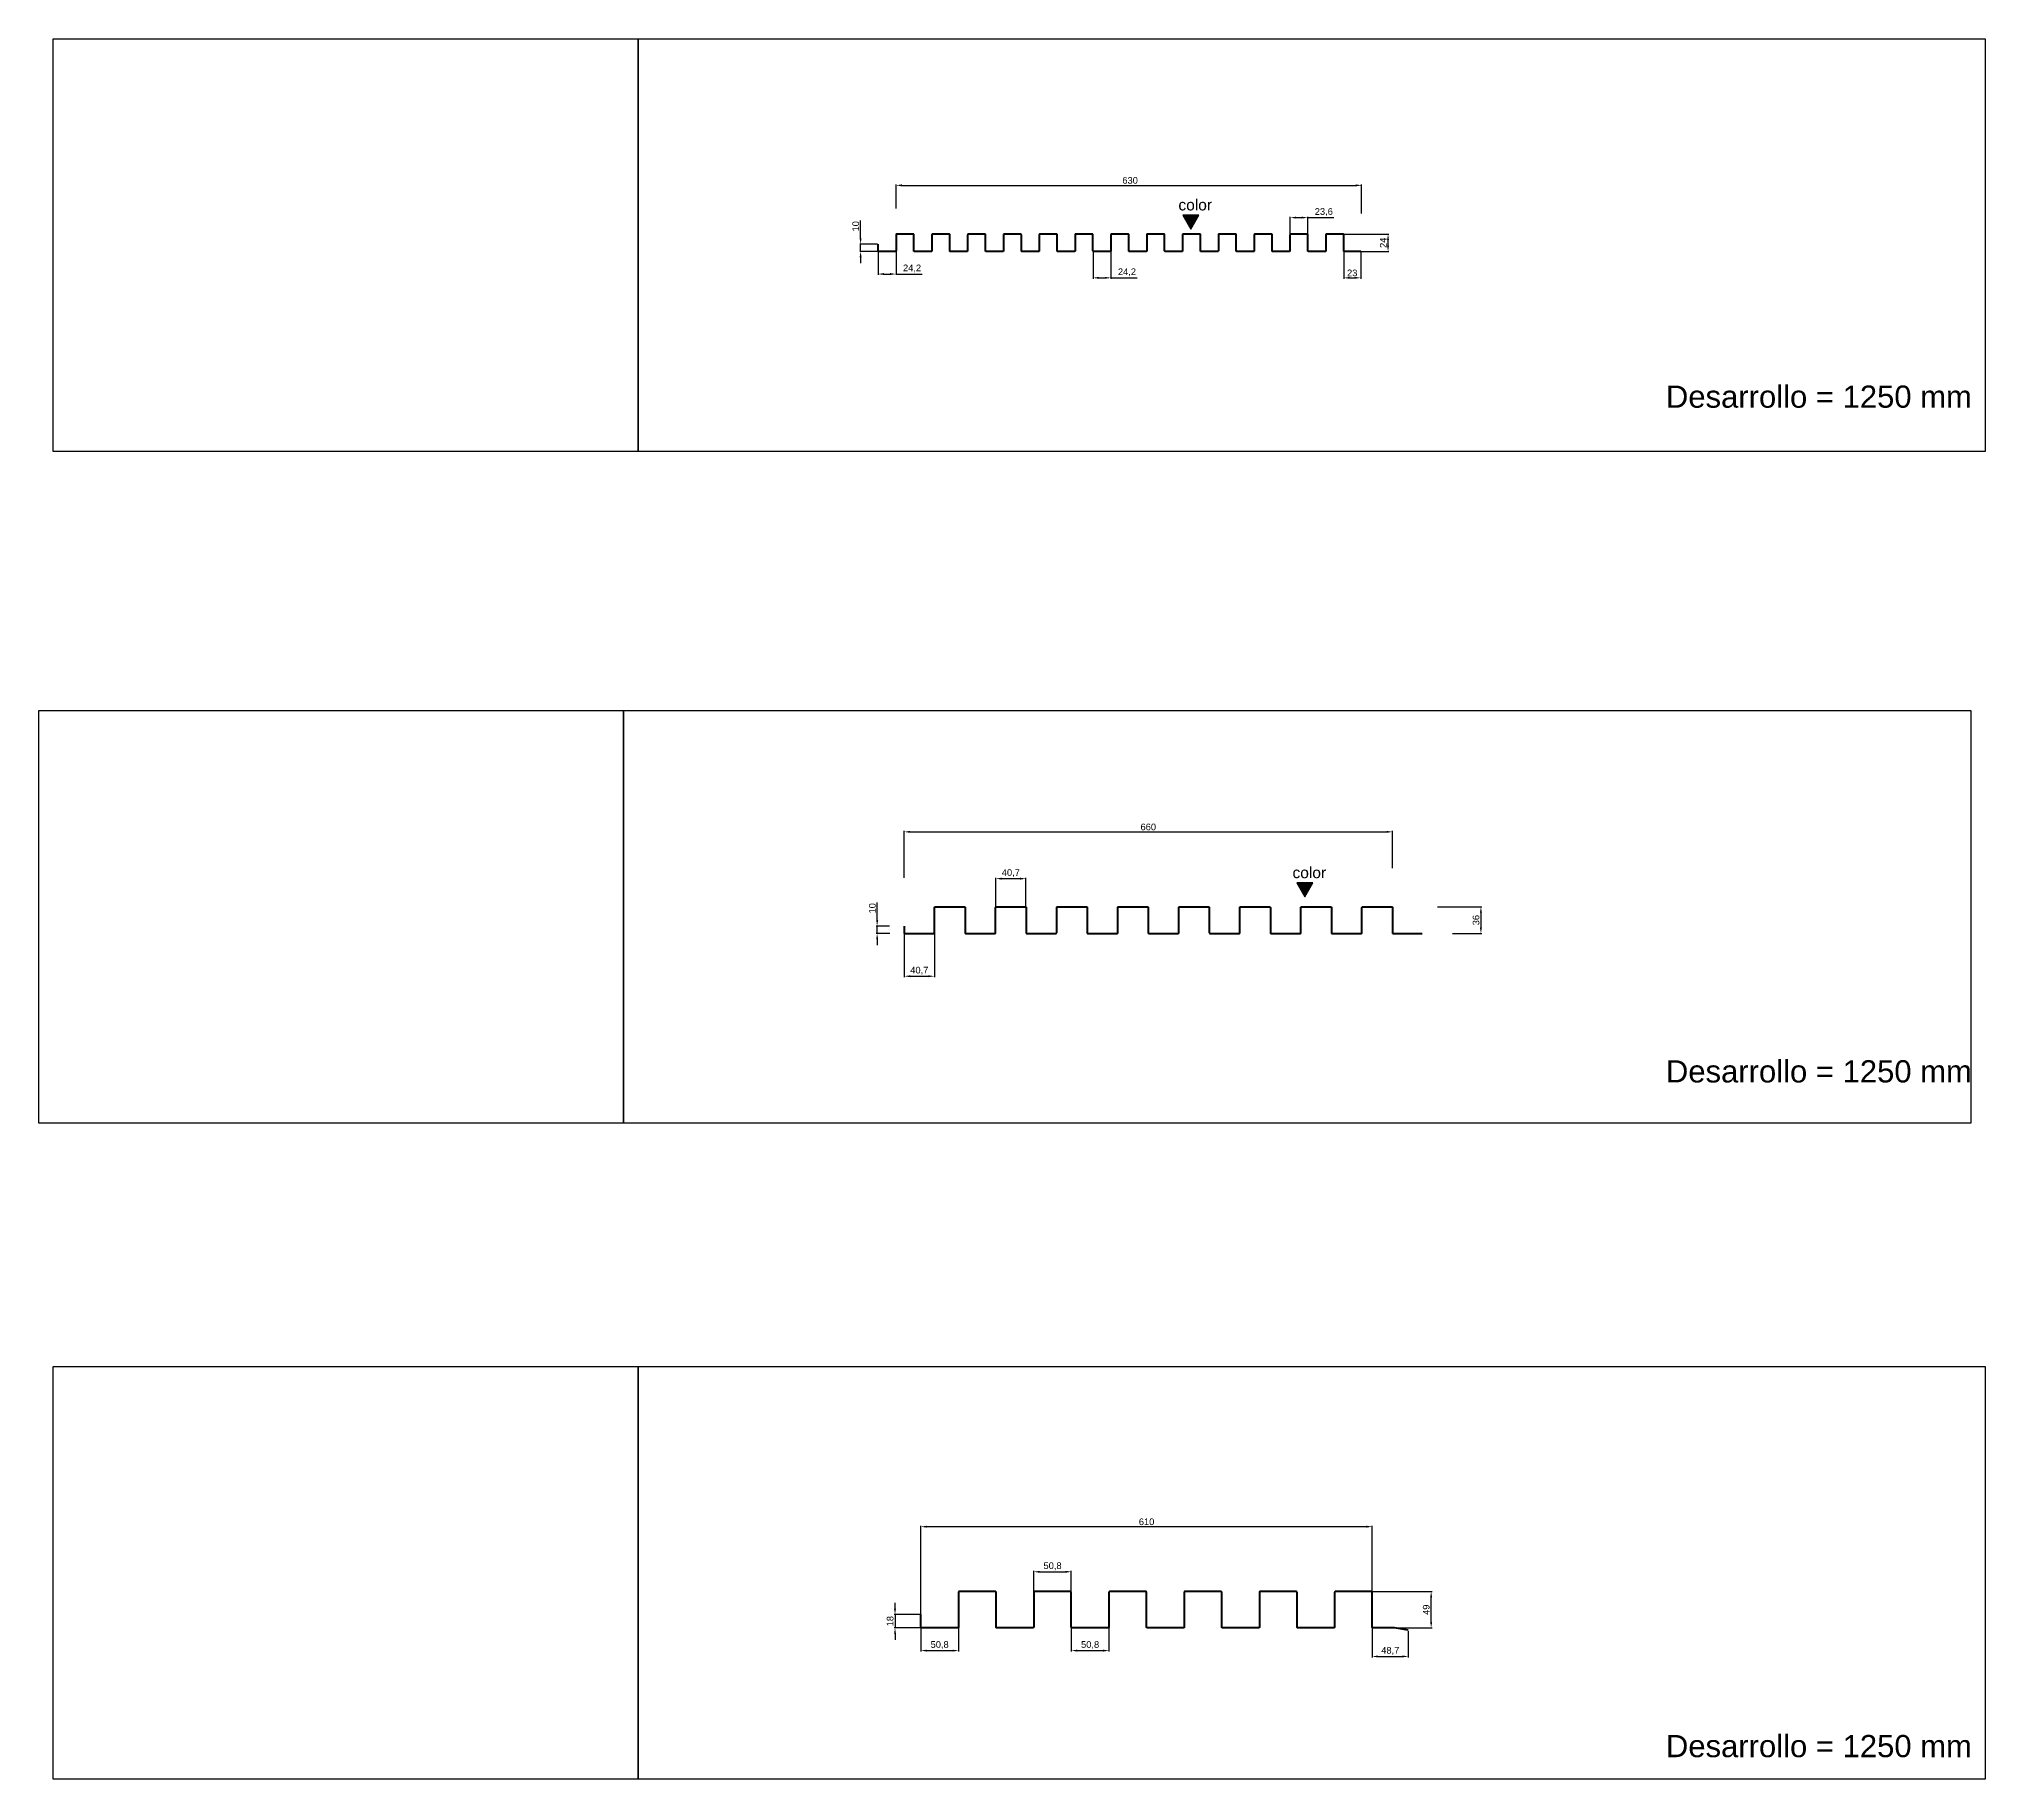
# Model space of a CAD drawing. Header units: millimetres. Extents: x 4334 to 41995838936, y 18500 to 30334.
# Drawn here: x 8139 to 10769, y 20189 to 22541 of the extents above; entities that cross this region are included whole.
import ezdxf

# ---------------------------------------------------------------- set-up
doc = ezdxf.new("R2010")
doc.units = ezdxf.units.MM
doc.layers.add('ANOTACIONES', color=7, linetype='Continuous', plot=False)
doc.layers.add('COTAS1', color=7, linetype='Continuous', lineweight=0)
doc.layers.add('FIBRA NEUTRA', color=1, linetype='Continuous', lineweight=40)
doc.layers.add('RECUADROS', color=253, linetype='Continuous')
doc.styles.get("Standard").update_dxf_attribs({"font": 'arial.ttf'})
doc.dimstyles.new('ISO-25', dxfattribs={"dimtxt": 9, "dimasz": 8, "dimexe": 1.25, "dimexo": 0.625, "dimgap": 2, "dimtad": 1, "dimdec": 1, "dimtxsty": 'Standard', "dimcen": 2.5, "dimadec": 0, "dimazin": 0, "dimtfac": 1, "dimtdec": 1, "dimtmove": 0, "dimatfit": 3, "dimfxl": 1, "dimarcsym": 0})

msp = doc.modelspace()

# ---------------------------------------------------------------- texts
at = {"layer": 'ANOTACIONES', "char_height": 30, "attachment_point": 1}
for insert in [(10337.38, 22072.18), (10337.38, 21160.37), (10337.38, 20248.55)]:
    msp.add_mtext_dynamic_manual_height_columns('Desarrollo = 1250 mm', width=6765.1618, gutter_width=150, heights=[0], dxfattribs=dict(at, insert=insert))

# ---------------------------------------------------------------- blocks, each defined once
blk = doc.blocks.new('*D476')
at = {"layer": 'COTAS1', "color": 0, "lineweight": -2, "transparency": 16777216}
for p, q in [((9297, 22311.6), (9297, 22343.9)), ((9305, 22342.7), (9918.2, 22342.7)), ((9926.2, 22304.6), (9926.2, 22343.9))]:
    blk.add_line(p, q, dxfattribs=at)
at = {"layer": 'COTAS1', "color": 0, "transparency": 16777216}
for points in [[(9305, 22344), (9305, 22341.3), (9297, 22342.7)], [(9918.2, 22344), (9918.2, 22341.3), (9926.2, 22342.7)]]:
    blk.add_solid(points, dxfattribs=at)
at = {"layer": 'Defpoints', "color": 0, "transparency": 16777216}
for p in [(9926.2, 22342.7), (9297, 22310.9), (9926.2, 22303.9)]:
    blk.add_point(p, dxfattribs=at)
at = {"layer": 'COTAS1', "color": 0, "transparency": 16777216, "insert": (9611.6, 22349.3), "char_height": 9, "attachment_point": 5}
blk.add_mtext(' 630', dxfattribs=at)
blk = doc.blocks.new('*D477')
at = {"layer": 'COTAS1', "color": 0, "lineweight": -2, "transparency": 16777216}
for p, q in [((9829.7, 22277.1), (9829.7, 22300.3)), ((9837.7, 22299.1), (9845.3, 22299.1)), ((9853.3, 22277.1), (9853.3, 22300.3)), ((9853.3, 22299.1), (9888.8, 22299.1))]:
    blk.add_line(p, q, dxfattribs=at)
at = {"layer": 'COTAS1', "color": 0, "transparency": 16777216}
for points in [[(9837.7, 22300.4), (9837.7, 22297.8), (9829.7, 22299.1)], [(9845.3, 22300.4), (9845.3, 22297.8), (9853.3, 22299.1)]]:
    blk.add_solid(points, dxfattribs=at)
at = {"layer": 'Defpoints', "color": 0, "transparency": 16777216}
for p in [(9829.7, 22276.5), (9853.3, 22299.1), (9853.3, 22276.5)]:
    blk.add_point(p, dxfattribs=at)
at = {"layer": 'COTAS1', "color": 0, "transparency": 16777216, "insert": (9875.1, 22306.5), "char_height": 9, "attachment_point": 5}
blk.add_mtext('23,6', dxfattribs=at)
blk = doc.blocks.new('Color superior')
at = {"layer": 'ANOTACIONES'}
h = blk.add_hatch(color=256, dxfattribs=at)
h.dxf.hatch_style = 1
h.paths.add_polyline_path([(10.7, 18.6), (-10.7, 18.6), (0, 0)])
blk.add_lwpolyline([(0, 0), (10.7, 18.6), (-10.7, 18.6)], close=True, dxfattribs=at)
at = {"layer": 'ANOTACIONES', "insert": (-16.7, 40.1), "char_height": 15, "attachment_point": 1}
blk.add_mtext_dynamic_manual_height_columns('color', width=249.804, gutter_width=75, heights=[0], dxfattribs=at)
blk = doc.blocks.new('*D707')
at = {"layer": 'COTAS1', "color": 0, "lineweight": -2, "transparency": 16777216}
for p, q in [((9272.8, 22253.7), (9272.8, 22221.6)), ((9297, 22253.7), (9297, 22221.6)), ((9280.8, 22222.8), (9289, 22222.8)), ((9297, 22222.8), (9332.4, 22222.8))]:
    blk.add_line(p, q, dxfattribs=at)
at = {"layer": 'COTAS1', "color": 0, "transparency": 16777216}
for points in [[(9280.8, 22224.2), (9280.8, 22221.5), (9272.8, 22222.8)], [(9289, 22224.2), (9289, 22221.5), (9297, 22222.8)]]:
    blk.add_solid(points, dxfattribs=at)
at = {"layer": 'Defpoints', "color": 0, "transparency": 16777216}
for p in [(9272.8, 22254.3), (9297, 22254.3), (9297, 22222.8)]:
    blk.add_point(p, dxfattribs=at)
at = {"layer": 'COTAS1', "color": 0, "transparency": 16777216, "insert": (9318.7, 22230.3), "char_height": 9, "attachment_point": 5}
blk.add_mtext('24,2', dxfattribs=at)
blk = doc.blocks.new('*D708')
at = {"layer": 'COTAS1', "color": 0, "lineweight": -2, "transparency": 16777216}
for p, q in [((9563.2, 22253.7), (9563.2, 22216.4)), ((9587.4, 22253.7), (9587.4, 22216.4)), ((9571.2, 22217.7), (9579.4, 22217.7)), ((9587.4, 22217.7), (9622.8, 22217.7))]:
    blk.add_line(p, q, dxfattribs=at)
at = {"layer": 'COTAS1', "color": 0, "transparency": 16777216}
for points in [[(9571.2, 22219), (9571.2, 22216.4), (9563.2, 22217.7)], [(9579.4, 22219), (9579.4, 22216.4), (9587.4, 22217.7)]]:
    blk.add_solid(points, dxfattribs=at)
at = {"layer": 'Defpoints', "color": 0, "transparency": 16777216}
for p in [(9563.2, 22254.3), (9587.4, 22254.3), (9587.4, 22217.7)]:
    blk.add_point(p, dxfattribs=at)
at = {"layer": 'COTAS1', "color": 0, "transparency": 16777216, "insert": (9609.1, 22225.1), "char_height": 9, "attachment_point": 5}
blk.add_mtext('24,2', dxfattribs=at)
blk = doc.blocks.new('*D709')
at = {"layer": 'COTAS1', "color": 0, "lineweight": -2, "transparency": 16777216}
for p, q in [((9902, 22253.7), (9902, 22216.4)), ((9925, 22252.7), (9925, 22216.4)), ((9910, 22217.7), (9917, 22217.7))]:
    blk.add_line(p, q, dxfattribs=at)
at = {"layer": 'COTAS1', "color": 0, "transparency": 16777216}
for points in [[(9910, 22219), (9910, 22216.4), (9902, 22217.7)], [(9917, 22219), (9917, 22216.4), (9925, 22217.7)]]:
    blk.add_solid(points, dxfattribs=at)
at = {"layer": 'Defpoints', "color": 0, "transparency": 16777216}
for p in [(9902, 22254.3), (9925, 22253.3), (9925, 22217.7)]:
    blk.add_point(p, dxfattribs=at)
at = {"layer": 'COTAS1', "color": 0, "transparency": 16777216, "insert": (9913.5, 22224.3), "char_height": 9, "attachment_point": 5}
blk.add_mtext('23', dxfattribs=at)
blk = doc.blocks.new('*D710')
at = {"layer": 'COTAS1', "color": 0, "lineweight": -2, "transparency": 16777216}
for p, q in [((9901.6, 22276.8), (9963.1, 22276.8)), ((9925.6, 22253.3), (9963.1, 22253.3)), ((9961.9, 22261.3), (9961.9, 22268.8))]:
    blk.add_line(p, q, dxfattribs=at)
at = {"layer": 'COTAS1', "color": 0, "transparency": 16777216}
for points in [[(9960.5, 22268.8), (9963.2, 22268.8), (9961.9, 22276.8)], [(9960.5, 22261.3), (9963.2, 22261.3), (9961.9, 22253.3)]]:
    blk.add_solid(points, dxfattribs=at)
at = {"layer": 'Defpoints', "color": 0, "transparency": 16777216}
for p in [(9901, 22276.8), (9961.9, 22276.8), (9925, 22253.3)]:
    blk.add_point(p, dxfattribs=at)
at = {"layer": 'COTAS1', "color": 0, "transparency": 16777216, "insert": (9955.4, 22265.1), "char_height": 9, "attachment_point": 5, "rotation": 90}
blk.add_mtext('24', dxfattribs=at)
blk = doc.blocks.new('*D711')
at = {"layer": 'COTAS1', "color": 0, "lineweight": -2, "transparency": 16777216}
for p, q in [((9249.2, 22271.3), (9249.2, 22295.3)), ((9272.2, 22263.3), (9247.9, 22263.3)), ((9273.2, 22253.3), (9247.9, 22253.3)), ((9249.2, 22253.3), (9249.2, 22263.3)), ((9249.2, 22245.3), (9249.2, 22237.3))]:
    blk.add_line(p, q, dxfattribs=at)
at = {"layer": 'COTAS1', "color": 0, "transparency": 16777216}
for points in [[(9247.8, 22271.3), (9250.5, 22271.3), (9249.2, 22263.3)], [(9247.8, 22245.3), (9250.5, 22245.3), (9249.2, 22253.3)]]:
    blk.add_solid(points, dxfattribs=at)
at = {"layer": 'Defpoints', "color": 0, "transparency": 16777216}
for p in [(9249.2, 22263.3), (9272.8, 22263.3), (9273.8, 22253.3)]:
    blk.add_point(p, dxfattribs=at)
at = {"layer": 'COTAS1', "color": 0, "transparency": 16777216, "insert": (9242.6, 22287.3), "char_height": 9, "attachment_point": 5, "rotation": 90}
blk.add_mtext('10', dxfattribs=at)
blk = doc.blocks.new('*D712')
at = {"layer": 'COTAS1', "color": 0, "lineweight": -2, "transparency": 16777216}
for p, q in [((9330.6, 20412), (9330.6, 20531.3)), ((9932.5, 20530), (9338.6, 20530)), ((9940.5, 20442), (9940.5, 20531.3))]:
    blk.add_line(p, q, dxfattribs=at)
at = {"layer": 'COTAS1', "color": 0, "transparency": 16777216}
for points in [[(9338.6, 20531.4), (9338.6, 20528.7), (9330.6, 20530)], [(9932.5, 20531.4), (9932.5, 20528.7), (9940.5, 20530)]]:
    blk.add_solid(points, dxfattribs=at)
at = {"layer": 'Defpoints', "color": 0, "transparency": 16777216}
for p in [(9330.6, 20530), (9940.5, 20441.3), (9330.6, 20411.3)]:
    blk.add_point(p, dxfattribs=at)
at = {"layer": 'COTAS1', "color": 0, "transparency": 16777216, "insert": (9635.6, 20536.6), "char_height": 9, "attachment_point": 5}
blk.add_mtext('610', dxfattribs=at)
blk = doc.blocks.new('*D713')
at = {"layer": 'COTAS1', "color": 0, "lineweight": -2, "transparency": 16777216}
for p, q in [((9483.1, 20442), (9483.1, 20470.3)), ((9491.1, 20469.1), (9525.9, 20469.1)), ((9533.9, 20442), (9533.9, 20470.3))]:
    blk.add_line(p, q, dxfattribs=at)
at = {"layer": 'COTAS1', "color": 0, "transparency": 16777216}
for points in [[(9491.1, 20470.4), (9491.1, 20467.8), (9483.1, 20469.1)], [(9525.9, 20470.4), (9525.9, 20467.8), (9533.9, 20469.1)]]:
    blk.add_solid(points, dxfattribs=at)
at = {"layer": 'Defpoints', "color": 0, "transparency": 16777216}
for p in [(9533.9, 20469.1), (9483.1, 20441.3), (9533.9, 20441.3)]:
    blk.add_point(p, dxfattribs=at)
at = {"layer": 'COTAS1', "color": 0, "transparency": 16777216, "insert": (9508.5, 20476.5), "char_height": 9, "attachment_point": 5}
blk.add_mtext('50,8', dxfattribs=at)
blk = doc.blocks.new('*D714')
at = {"layer": 'COTAS1', "color": 0, "lineweight": -2, "transparency": 16777216}
for p, q in [((9330.6, 20393.7), (9330.6, 20361.3)), ((9381.4, 20393.7), (9381.4, 20361.3)), ((9338.6, 20362.6), (9373.4, 20362.6))]:
    blk.add_line(p, q, dxfattribs=at)
at = {"layer": 'COTAS1', "color": 0, "transparency": 16777216}
for points in [[(9338.6, 20363.9), (9338.6, 20361.2), (9330.6, 20362.6)], [(9373.4, 20363.9), (9373.4, 20361.2), (9381.4, 20362.6)]]:
    blk.add_solid(points, dxfattribs=at)
at = {"layer": 'Defpoints', "color": 0, "transparency": 16777216}
for p in [(9330.6, 20394.3), (9381.4, 20394.3), (9381.4, 20362.6)]:
    blk.add_point(p, dxfattribs=at)
at = {"layer": 'COTAS1', "color": 0, "transparency": 16777216, "insert": (9356, 20370), "char_height": 9, "attachment_point": 5}
blk.add_mtext('50,8', dxfattribs=at)
blk = doc.blocks.new('*D715')
at = {"layer": 'COTAS1', "color": 0, "lineweight": -2, "transparency": 16777216}
for p, q in [((9940.5, 20393.7), (9940.5, 20353.4)), ((9989.2, 20389.4), (9989.2, 20353.4)), ((9948.5, 20354.7), (9981.2, 20354.7))]:
    blk.add_line(p, q, dxfattribs=at)
at = {"layer": 'COTAS1', "color": 0, "transparency": 16777216}
for points in [[(9948.5, 20356), (9948.5, 20353.3), (9940.5, 20354.7)], [(9981.2, 20356), (9981.2, 20353.3), (9989.2, 20354.7)]]:
    blk.add_solid(points, dxfattribs=at)
at = {"layer": 'Defpoints', "color": 0, "transparency": 16777216}
for p in [(9940.5, 20394.3), (9989.2, 20390), (9989.2, 20354.7)]:
    blk.add_point(p, dxfattribs=at)
at = {"layer": 'COTAS1', "color": 0, "transparency": 16777216, "insert": (9964.9, 20362.1), "char_height": 9, "attachment_point": 5}
blk.add_mtext('48,7', dxfattribs=at)
blk = doc.blocks.new('*D716')
at = {"layer": 'COTAS1', "color": 0, "lineweight": -2, "transparency": 16777216}
for p, q in [((9533.9, 20393.7), (9533.9, 20361.3)), ((9584.7, 20393.7), (9584.7, 20361.3)), ((9541.9, 20362.6), (9576.7, 20362.6))]:
    blk.add_line(p, q, dxfattribs=at)
at = {"layer": 'COTAS1', "color": 0, "transparency": 16777216}
for points in [[(9541.9, 20363.9), (9541.9, 20361.2), (9533.9, 20362.6)], [(9576.7, 20363.9), (9576.7, 20361.2), (9584.7, 20362.6)]]:
    blk.add_solid(points, dxfattribs=at)
at = {"layer": 'Defpoints', "color": 0, "transparency": 16777216}
for p in [(9533.9, 20394.3), (9584.7, 20394.3), (9584.7, 20362.6)]:
    blk.add_point(p, dxfattribs=at)
at = {"layer": 'COTAS1', "color": 0, "transparency": 16777216, "insert": (9559.3, 20370), "char_height": 9, "attachment_point": 5}
blk.add_mtext('50,8', dxfattribs=at)
blk = doc.blocks.new('*D717')
at = {"layer": 'COTAS1', "color": 0, "lineweight": -2, "transparency": 16777216}
for p, q in [((9330, 20411.3), (9294.4, 20411.3)), ((9295.7, 20419.3), (9295.7, 20427.3)), ((9295.7, 20411.3), (9295.7, 20393.3)), ((9331, 20393.3), (9294.4, 20393.3)), ((9295.7, 20385.3), (9295.7, 20377.3))]:
    blk.add_line(p, q, dxfattribs=at)
at = {"layer": 'COTAS1', "color": 0, "transparency": 16777216}
for points in [[(9294.3, 20419.3), (9297, 20419.3), (9295.7, 20411.3)], [(9294.3, 20385.3), (9297, 20385.3), (9295.7, 20393.3)]]:
    blk.add_solid(points, dxfattribs=at)
at = {"layer": 'Defpoints', "color": 0, "transparency": 16777216}
for p in [(9330.6, 20411.3), (9295.7, 20393.3), (9331.6, 20393.3)]:
    blk.add_point(p, dxfattribs=at)
at = {"layer": 'COTAS1', "color": 0, "transparency": 16777216, "insert": (9289.1, 20402.3), "char_height": 9, "attachment_point": 5, "rotation": 90}
blk.add_mtext('18', dxfattribs=at)
blk = doc.blocks.new('*D718')
at = {"layer": 'COTAS1', "color": 0, "lineweight": -2, "transparency": 16777216}
for p, q in [((9940.2, 20442.3), (10021.4, 20442.3)), ((10020.1, 20401.3), (10020.1, 20434.3)), ((9971.2, 20393.3), (10021.4, 20393.3))]:
    blk.add_line(p, q, dxfattribs=at)
at = {"layer": 'COTAS1', "color": 0, "transparency": 16777216}
for points in [[(10018.8, 20434.3), (10021.5, 20434.3), (10020.1, 20442.3)], [(10018.8, 20401.3), (10021.5, 20401.3), (10020.1, 20393.3)]]:
    blk.add_solid(points, dxfattribs=at)
at = {"layer": 'Defpoints', "color": 0, "transparency": 16777216}
for p in [(9939.5, 20442.3), (10020.1, 20442.3), (9970.5, 20393.3)]:
    blk.add_point(p, dxfattribs=at)
at = {"layer": 'COTAS1', "color": 0, "transparency": 16777216, "insert": (10013.5, 20417.8), "char_height": 9, "attachment_point": 5, "rotation": 90}
blk.add_mtext('49', dxfattribs=at)
blk = doc.blocks.new('*D702')
at = {"layer": 'COTAS1', "color": 0, "lineweight": -2, "transparency": 16777216}
for p, q in [((9308.2, 21331.4), (9308.2, 21272.6)), ((9348.8, 21331.4), (9348.8, 21272.6)), ((9316.2, 21273.9), (9340.8, 21273.9))]:
    blk.add_line(p, q, dxfattribs=at)
at = {"layer": 'COTAS1', "color": 0, "transparency": 16777216}
for points in [[(9316.2, 21275.2), (9316.2, 21272.6), (9308.2, 21273.9)], [(9340.8, 21275.2), (9340.8, 21272.6), (9348.8, 21273.9)]]:
    blk.add_solid(points, dxfattribs=at)
at = {"layer": 'Defpoints', "color": 0, "transparency": 16777216}
for p in [(9308.2, 21332), (9348.8, 21332), (9348.8, 21273.9)]:
    blk.add_point(p, dxfattribs=at)
at = {"layer": 'COTAS1', "color": 0, "transparency": 16777216, "insert": (9328.5, 21281.3), "char_height": 9, "attachment_point": 5}
blk.add_mtext('40,7', dxfattribs=at)
blk = doc.blocks.new('*D703')
at = {"layer": 'COTAS1', "color": 0, "lineweight": -2, "transparency": 16777216}
for p, q in [((9307.9, 21406.9), (9307.9, 21470.2)), ((9315.9, 21469), (9959.9, 21469)), ((9967.9, 21419.9), (9967.9, 21470.2))]:
    blk.add_line(p, q, dxfattribs=at)
at = {"layer": 'COTAS1', "color": 0, "transparency": 16777216}
for points in [[(9315.9, 21470.3), (9315.9, 21467.7), (9307.9, 21469)], [(9959.9, 21470.3), (9959.9, 21467.7), (9967.9, 21469)]]:
    blk.add_solid(points, dxfattribs=at)
at = {"layer": 'Defpoints', "color": 0, "transparency": 16777216}
for p in [(9967.9, 21469), (9967.9, 21419.3), (9307.9, 21406.3)]:
    blk.add_point(p, dxfattribs=at)
at = {"layer": 'COTAS1', "color": 0, "transparency": 16777216, "insert": (9637.9, 21475.6), "char_height": 9, "attachment_point": 5}
blk.add_mtext('660', dxfattribs=at)
blk = doc.blocks.new('*D704')
at = {"layer": 'COTAS1', "color": 0, "lineweight": -2, "transparency": 16777216}
for p, q in [((10028.7, 21367.7), (10088.6, 21367.7)), ((10087.4, 21359.7), (10087.4, 21339.7)), ((10049.2, 21331.7), (10088.6, 21331.7))]:
    blk.add_line(p, q, dxfattribs=at)
at = {"layer": 'COTAS1', "color": 0, "transparency": 16777216}
for points in [[(10086, 21359.7), (10088.7, 21359.7), (10087.4, 21367.7)], [(10086, 21339.7), (10088.7, 21339.7), (10087.4, 21331.7)]]:
    blk.add_solid(points, dxfattribs=at)
at = {"layer": 'Defpoints', "color": 0, "transparency": 16777216}
for p in [(10028.1, 21367.7), (10048.6, 21331.7), (10087.4, 21331.7)]:
    blk.add_point(p, dxfattribs=at)
at = {"layer": 'COTAS1', "color": 0, "transparency": 16777216, "insert": (10080.8, 21349.7), "char_height": 9, "attachment_point": 5, "rotation": 90}
blk.add_mtext('36', dxfattribs=at)
blk = doc.blocks.new('*D705')
at = {"layer": 'COTAS1', "color": 0, "lineweight": -2, "transparency": 16777216}
for p, q in [((9271.5, 21349.7), (9271.5, 21373.7)), ((9288.1, 21341.7), (9270.3, 21341.7)), ((9288.6, 21331.7), (9270.3, 21331.7)), ((9271.5, 21331.7), (9271.5, 21341.7)), ((9271.5, 21323.7), (9271.5, 21315.7))]:
    blk.add_line(p, q, dxfattribs=at)
at = {"layer": 'COTAS1', "color": 0, "transparency": 16777216}
for points in [[(9270.2, 21349.7), (9272.9, 21349.7), (9271.5, 21341.7)], [(9270.2, 21323.7), (9272.9, 21323.7), (9271.5, 21331.7)]]:
    blk.add_solid(points, dxfattribs=at)
at = {"layer": 'Defpoints', "color": 0, "transparency": 16777216}
for p in [(9271.5, 21341.7), (9288.8, 21341.7), (9289.3, 21331.7)]:
    blk.add_point(p, dxfattribs=at)
at = {"layer": 'COTAS1', "color": 0, "transparency": 16777216, "insert": (9265, 21365.7), "char_height": 9, "attachment_point": 5, "rotation": 90}
blk.add_mtext('10', dxfattribs=at)
blk = doc.blocks.new('*D706')
at = {"layer": 'COTAS1', "color": 0, "lineweight": -2, "transparency": 16777216}
for p, q in [((9431.9, 21368), (9431.9, 21407)), ((9472.6, 21368), (9472.6, 21407)), ((9439.9, 21405.8), (9464.6, 21405.8))]:
    blk.add_line(p, q, dxfattribs=at)
at = {"layer": 'COTAS1', "color": 0, "transparency": 16777216}
for points in [[(9439.9, 21407.1), (9439.9, 21404.4), (9431.9, 21405.8)], [(9464.6, 21407.1), (9464.6, 21404.4), (9472.6, 21405.8)]]:
    blk.add_solid(points, dxfattribs=at)
at = {"layer": 'Defpoints', "color": 0, "transparency": 16777216}
for p in [(9472.6, 21405.8), (9431.9, 21367.4), (9472.6, 21367.4)]:
    blk.add_point(p, dxfattribs=at)
at = {"layer": 'COTAS1', "color": 0, "transparency": 16777216, "insert": (9452.2, 21413.2), "char_height": 9, "attachment_point": 5}
blk.add_mtext('40,7', dxfattribs=at)

# ---------------------------------------------------------------- dimensions: what is measured, and where the dimension line sits
at = {"layer": 'COTAS1'}
dim = msp.add_linear_dim(base=(9926.19, 22342.67), p1=(9296.99, 22310.93), p2=(9926.19, 22303.93), text=' 630', dimstyle='ISO-25', dxfattribs=at)
dim.commit()
dim.dimension.update_dxf_attribs({"geometry": '*D476', "text_midpoint": (9611.59, 22342.67), "dimtype": 160})
for base, p1, p2, picture, middle in [((9853.29, 22299.09), (9829.68, 22276.52), (9853.29, 22276.52), '*D477', (9875.06, 22306.5)), ((9296.99, 22222.85), (9272.79, 22254.31), (9296.99, 22254.31), '*D707', (9318.71, 22230.26)), ((9587.39, 22217.69), (9563.19, 22254.31), (9587.39, 22254.31), '*D708', (9609.11, 22225.1)), ((9924.99, 22217.69), (9901.99, 22254.31), (9924.99, 22253.31), '*D709', (9913.49, 22224.29)), ((9967.86, 21468.99), (9307.86, 21406.28), (9967.86, 21419.28), '*D703', (9637.86, 21475.59)), ((9472.56, 21405.78), (9431.9, 21367.4), (9472.56, 21367.4), '*D706', (9452.23, 21413.19)), ((9348.81, 21273.89), (9308.15, 21331.98), (9348.81, 21331.98), '*D702', (9328.48, 21281.3)), ((9330.58, 20530.02), (9940.54, 20441.34), (9330.58, 20411.34), '*D712', (9635.56, 20536.61)), ((9533.9, 20469.09), (9483.07, 20441.34), (9533.9, 20441.34), '*D713', (9508.48, 20476.5)), ((9381.41, 20362.57), (9330.58, 20394.34), (9381.41, 20394.34), '*D714', (9355.99, 20369.98)), ((9584.73, 20362.57), (9533.9, 20394.34), (9584.73, 20394.34), '*D716', (9559.31, 20369.98)), ((9989.25, 20354.65), (9940.54, 20394.34), (9989.25, 20390.04), '*D715', (9964.89, 20362.06))]:
    dim = msp.add_linear_dim(base=base, p1=p1, p2=p2, dimstyle='ISO-25', dxfattribs=at)
    dim.commit()
    dim.dimension.update_dxf_attribs({"geometry": picture, "text_midpoint": middle})
for base, p1, p2, picture, middle in [((9249.15, 22263.31), (9273.79, 22253.31), (9272.79, 22263.31), '*D711', (9242.56, 22287.32)), ((9271.55, 21341.69), (9289.27, 21331.69), (9288.77, 21341.69), '*D705', (9264.95, 21365.7)), ((10087.38, 21331.69), (10028.05, 21367.69), (10048.55, 21331.69), '*D704', (10080.78, 21349.69)), ((10020.13, 20442.34), (9970.54, 20393.34), (9939.54, 20442.34), '*D718', (10013.54, 20417.84)), ((9295.66, 20393.34), (9330.58, 20411.34), (9331.58, 20393.34), '*D717', (9289.07, 20402.34))]:
    dim = msp.add_linear_dim(base=base, p1=p1, p2=p2, angle=90, dimstyle='ISO-25', dxfattribs=at)
    dim.commit()
    dim.dimension.update_dxf_attribs({"geometry": picture, "text_midpoint": middle})
dim = msp.add_linear_dim(base=(9961.87, 22276.81), p1=(9924.99, 22253.31), p2=(9900.99, 22276.81), angle=90, text='24', dimstyle='ISO-25', dxfattribs=at)
dim.commit()
dim.dimension.update_dxf_attribs({"geometry": '*D710', "text_midpoint": (9955.35, 22265.06)})

# ---------------------------------------------------------------- linework, layer by layer
at = {"layer": 'FIBRA NEUTRA'}
for points in [[(9924.99, 22253.31), (9902.99, 22253.31, -0.4142136), (9901.99, 22254.31), (9901.99, 22275.81, 0.4142136), (9900.99, 22276.81), (9878.79, 22276.81, 0.4142136), (9877.79, 22275.81), (9877.79, 22254.31, -0.4142136), (9876.79, 22253.31), (9854.59, 22253.31, -0.4142136), (9853.59, 22254.31), (9853.59, 22275.81, 0.4142136), (9852.59, 22276.81), (9830.39, 22276.81, 0.4142136), (9829.39, 22275.81), (9829.39, 22254.31, -0.4142136), (9828.39, 22253.31), (9806.19, 22253.31, -0.4142136), (9805.19, 22254.31), (9805.19, 22275.81, 0.4142136), (9804.19, 22276.81), (9781.99, 22276.81, 0.4142136), (9780.99, 22275.81), (9780.99, 22254.31, -0.4142136), (9779.99, 22253.31), (9757.79, 22253.31, -0.4142136), (9756.79, 22254.31), (9756.79, 22275.81, 0.4142136), (9755.79, 22276.81), (9733.59, 22276.81, 0.4142136), (9732.59, 22275.81), (9732.59, 22254.31, -0.4142136), (9731.59, 22253.31), (9709.39, 22253.31, -0.4142136), (9708.39, 22254.31), (9708.39, 22275.81, 0.4142136), (9707.39, 22276.81), (9685.19, 22276.81, 0.4142136), (9684.19, 22275.81), (9684.19, 22254.31, -0.4142136), (9683.19, 22253.31), (9660.99, 22253.31, -0.4142136), (9659.99, 22254.31), (9659.99, 22275.81, 0.4142136), (9658.99, 22276.81), (9636.79, 22276.81, 0.4142136), (9635.79, 22275.81), (9635.79, 22254.31, -0.4142136), (9634.79, 22253.31), (9612.59, 22253.31, -0.4142136), (9611.59, 22254.31), (9611.59, 22275.81, 0.4142136), (9610.59, 22276.81), (9588.39, 22276.81, 0.4142136), (9587.39, 22275.81), (9587.39, 22254.31, -0.4142136), (9586.39, 22253.31), (9564.19, 22253.31, -0.4142136), (9563.19, 22254.31), (9563.19, 22275.81, 0.4142136), (9562.19, 22276.81), (9539.99, 22276.81, 0.4142136), (9538.99, 22275.81), (9538.99, 22254.31, -0.4142136), (9537.99, 22253.31), (9515.79, 22253.31, -0.4142136), (9514.79, 22254.31), (9514.79, 22275.81, 0.4142136), (9513.79, 22276.81), (9491.59, 22276.81, 0.4142136), (9490.59, 22275.81), (9490.59, 22254.31, -0.4142136), (9489.59, 22253.31), (9467.39, 22253.31, -0.4142136), (9466.39, 22254.31), (9466.39, 22275.81, 0.4142136), (9465.39, 22276.81), (9443.19, 22276.81, 0.4142136), (9442.19, 22275.81), (9442.19, 22254.31, -0.4142136), (9441.19, 22253.31), (9418.99, 22253.31, -0.4142136), (9417.99, 22254.31), (9417.99, 22275.81, 0.4142136), (9416.99, 22276.81), (9394.79, 22276.81, 0.4142136), (9393.79, 22275.81), (9393.79, 22254.31, -0.4142136), (9392.79, 22253.31), (9370.59, 22253.31, -0.4142136), (9369.59, 22254.31), (9369.59, 22275.81, 0.4142136), (9368.59, 22276.81), (9346.39, 22276.81, 0.4142136), (9345.39, 22275.81), (9345.39, 22254.31, -0.4142136), (9344.39, 22253.31), (9322.19, 22253.31, -0.4142136), (9321.19, 22254.31), (9321.19, 22275.81, 0.4142136), (9320.19, 22276.81), (9297.99, 22276.81, 0.4142136), (9296.99, 22275.81), (9296.99, 22254.31, -0.4142136), (9295.99, 22253.31), (9273.79, 22253.31, -0.4142136), (9272.79, 22254.31), (9272.79, 22263.31)], [(9307.86, 21341.69), (9307.86, 21332.69, 0.4142136), (9308.86, 21331.69), (9348.11, 21331.69, 0.4142136), (9349.11, 21332.69), (9349.11, 21366.69, -0.4142136), (9350.11, 21367.69), (9389.36, 21367.69, -0.4142136), (9390.36, 21366.69), (9390.36, 21332.69, 0.4142136), (9391.36, 21331.69), (9430.61, 21331.69, 0.4142136), (9431.61, 21332.69), (9431.61, 21366.69, -0.4142136), (9432.61, 21367.69), (9471.86, 21367.69, -0.4142136), (9472.86, 21366.69), (9472.86, 21332.69, 0.4142136), (9473.86, 21331.69), (9513.11, 21331.69, 0.4142136), (9514.11, 21332.69), (9514.11, 21366.69, -0.4142136), (9515.11, 21367.69), (9554.36, 21367.69, -0.4142136), (9555.36, 21366.69), (9555.36, 21332.69, 0.4142136), (9556.36, 21331.69), (9595.61, 21331.69, 0.4142136), (9596.61, 21332.69), (9596.61, 21366.69, -0.4142136), (9597.61, 21367.69), (9636.86, 21367.69, -0.4142136), (9637.86, 21366.69), (9637.86, 21332.69, 0.4142136), (9638.86, 21331.69), (9678.11, 21331.69, 0.4142136), (9679.11, 21332.69), (9679.11, 21366.69, -0.4142136), (9680.11, 21367.69), (9719.36, 21367.69, -0.4142136), (9720.36, 21366.69), (9720.36, 21332.69, 0.4142136), (9721.36, 21331.69), (9760.61, 21331.69, 0.4142136), (9761.61, 21332.69), (9761.61, 21366.69, -0.4142136), (9762.61, 21367.69), (9801.86, 21367.69, -0.4142136), (9802.86, 21366.69), (9802.86, 21332.69, 0.4142136), (9803.86, 21331.69), (9843.11, 21331.69, 0.4142136), (9844.11, 21332.69), (9844.11, 21366.69, -0.4142136), (9845.11, 21367.69), (9884.36, 21367.69, -0.4142136), (9885.36, 21366.69), (9885.36, 21332.69, 0.4142136), (9886.36, 21331.69), (9925.61, 21331.69, 0.4142136), (9926.61, 21332.69), (9926.61, 21366.69, -0.4142136), (9927.61, 21367.69), (9966.86, 21367.69, -0.4142136), (9967.86, 21366.69), (9967.86, 21332.69, 0.4142136), (9968.86, 21331.69), (10007.86, 21331.69)], [(9989.25, 20390.04), (9970.54, 20393.34), (9941.54, 20393.34, -0.4142136), (9940.54, 20394.34), (9940.54, 20441.34, 0.4142136), (9939.54, 20442.34), (9890.71, 20442.34, 0.4142136), (9889.71, 20441.34), (9889.71, 20394.34, -0.4142136), (9888.71, 20393.34), (9839.88, 20393.34, -0.4142136), (9838.88, 20394.34), (9838.88, 20441.34, 0.4142136), (9837.88, 20442.34), (9789.05, 20442.34, 0.4142136), (9788.05, 20441.34), (9788.05, 20394.34, -0.4142136), (9787.05, 20393.34), (9738.22, 20393.34, -0.4142136), (9737.22, 20394.34), (9737.22, 20441.34, 0.4142136), (9736.22, 20442.34), (9687.39, 20442.34, 0.4142136), (9686.39, 20441.34), (9686.39, 20394.34, -0.4142136), (9685.39, 20393.34), (9636.56, 20393.34, -0.4142136), (9635.56, 20394.34), (9635.56, 20441.34, 0.4142136), (9634.56, 20442.34), (9585.73, 20442.34, 0.4142136), (9584.73, 20441.34), (9584.73, 20394.34, -0.4142136), (9583.73, 20393.34), (9534.9, 20393.34, -0.4142136), (9533.9, 20394.34), (9533.9, 20441.34, 0.4142136), (9532.9, 20442.34), (9484.07, 20442.34, 0.4142136), (9483.07, 20441.34), (9483.07, 20394.34, -0.4142136), (9482.07, 20393.34), (9433.24, 20393.34, -0.4142136), (9432.24, 20394.34), (9432.24, 20441.34, 0.4142136), (9431.24, 20442.34), (9382.41, 20442.34, 0.4142136), (9381.41, 20441.34), (9381.41, 20394.34, -0.4142136), (9380.41, 20393.34), (9331.58, 20393.34, -0.4142136), (9330.58, 20394.34), (9330.58, 20411.34)]]:
    msp.add_lwpolyline(points, format="xyb", dxfattribs=at)
at = {"layer": 'RECUADROS', "color": 0, "lineweight": 30}
for points in [[(8158.26, 22540.56), (8948.37, 22540.56), (8948.37, 21983.11), (8158.26, 21983.11)], [(8948.37, 22540.56), (10768.63, 22540.56), (10768.63, 21983.11), (8948.37, 21983.11)], [(8138.84, 21632.91), (8928.95, 21632.91), (8928.95, 21075.46), (8138.84, 21075.46)], [(8928.95, 21632.91), (10749.22, 21632.91), (10749.22, 21075.46), (8928.95, 21075.46)], [(8158.26, 20746.42), (8948.37, 20746.42), (8948.37, 20188.96), (8158.26, 20188.96)], [(8948.37, 20746.42), (10768.63, 20746.42), (10768.63, 20188.96), (8948.37, 20188.96)]]:
    msp.add_lwpolyline(points, close=True, dxfattribs=at)

# ---------------------------------------------------------------- block references
at = {"layer": 'ANOTACIONES'}
for p in [(9695.32, 22283.69), (9849.49, 21381.34)]:
    msp.add_blockref('Color superior', p, dxfattribs=at)

msp.set_redraw_order([(e.dxf.handle, doc.entitydb.next_handle()) for e in msp.query("TEXT MTEXT ATTDEF DIMENSION ARC_DIMENSION")])  # texts and dimensions are drawn at this point

doc.saveas('drawing.dxf')
